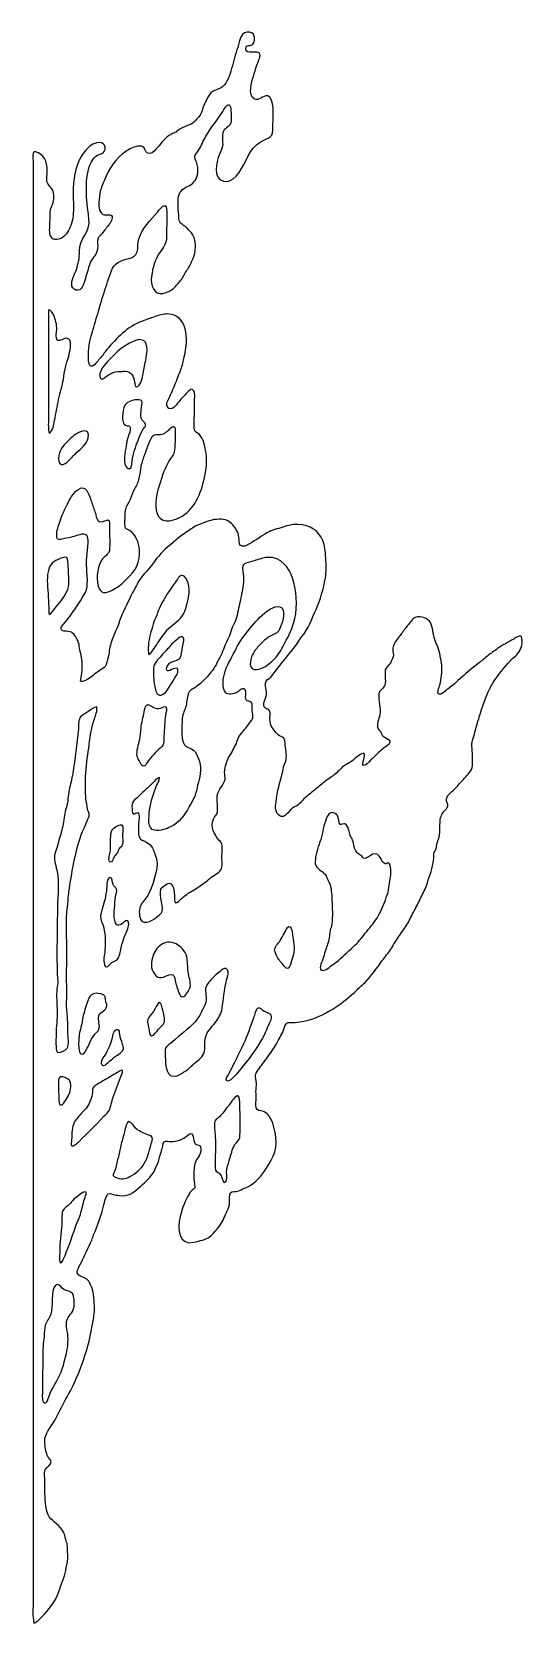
# Model space of a CAD drawing. Header units: inches. Extents: x 0 to 13.4, y 0 to 43.4.
import ezdxf

# ---------------------------------------------------------------- set-up
doc = ezdxf.new("R2010")
doc.units = ezdxf.units.IN
doc.header["$LTSCALE"] = 0.03937
doc.header["$MEASUREMENT"] = 0
doc.layers.add('Default', color=7, linetype='Continuous', true_color=0x000000)

msp = doc.modelspace()

# ---------------------------------------------------------------- linework, layer by layer
at = {"layer": 'Default', "color": 178, "true_color": 0x000000}
for p, q in [((0.076, 39.832), (0.076, 0.566)), ((0.494, 35.615), (0.494, 32.837)), ((4.482, 33.051), (4.482, 33.319))]:
    msp.add_line(p, q, dxfattribs=at)
for points in [[(5.908, 43.392), (5.714, 43.371), (5.701, 43.088), (5.638, 42.908)], [(5.878, 42.95), (5.886, 43.075), (6.011, 43), (6.071, 43.064)], [(6.101, 43.311), (6.082, 43.363), (6.012, 43.404), (5.908, 43.392)], [(6.071, 43.064), (6.114, 43.11), (6.13, 43.233), (6.101, 43.311)], [(5.638, 42.908), (5.571, 42.718), (5.534, 42.516), (5.472, 42.33)], [(6.267, 42.79), (6.237, 42.946), (5.865, 42.734), (5.878, 42.95)], [(6.179, 42.489), (6.203, 42.577), (6.284, 42.696), (6.267, 42.79)], [(5.472, 42.33), (5.413, 42.152), (5.344, 41.939), (5.192, 41.866)], [(6.107, 41.571), (5.935, 41.676), (6.04, 42.037), (6.086, 42.188)], [(6.086, 42.188), (6.116, 42.286), (6.152, 42.388), (6.179, 42.489)], [(4.939, 41.749), (4.877, 41.698), (4.84, 41.612), (4.795, 41.52)], [(5.192, 41.866), (5.095, 41.82), (5.007, 41.804), (4.939, 41.749)], [(4.795, 41.52), (4.753, 41.435), (4.71, 41.361), (4.686, 41.258)], [(5.249, 41.225), (5.28, 41.274), (5.322, 41.346), (5.37, 41.391)], [(5.37, 41.391), (5.409, 41.428), (5.45, 41.404), (5.46, 41.358)], [(5.46, 41.358), (5.48, 41.26), (5.473, 41.215), (5.481, 41.138)], [(6.477, 41.656), (6.352, 41.671), (6.228, 41.498), (6.107, 41.571)], [(6.613, 41.391), (6.596, 41.49), (6.565, 41.645), (6.477, 41.656)], [(6.616, 40.72), (6.616, 40.927), (6.645, 41.193), (6.613, 41.391)], [(4.337, 40.864), (4.254, 40.832), (4.16, 40.798), (4.079, 40.75)], [(4.548, 41.024), (4.483, 40.953), (4.438, 40.902), (4.337, 40.864)], [(4.686, 41.258), (4.662, 41.153), (4.608, 41.089), (4.548, 41.024)], [(4.792, 40.551), (4.926, 40.796), (5.104, 40.992), (5.249, 41.225)], [(5.469, 40.918), (5.432, 40.795), (5.279, 40.776), (5.252, 40.65)], [(5.481, 41.138), (5.489, 41.058), (5.488, 40.982), (5.469, 40.918)], [(3.85, 40.608), (3.684, 40.528), (3.587, 40.378), (3.471, 40.244)], [(3.976, 40.668), (3.937, 40.646), (3.894, 40.63), (3.85, 40.608)], [(4.079, 40.75), (4.041, 40.727), (4.014, 40.69), (3.976, 40.668)], [(4.599, 40.178), (4.671, 40.307), (4.726, 40.431), (4.792, 40.551)], [(5.252, 40.65), (5.229, 40.54), (5.255, 40.439), (5.249, 40.322)], [(6.077, 40.223), (6.17, 40.342), (6.333, 40.436), (6.489, 40.503)], [(6.489, 40.503), (6.579, 40.542), (6.616, 40.602), (6.616, 40.72)], [(0.142, 40.127), (0.043, 40.159), (0.076, 39.947), (0.076, 39.832)], [(0.461, 39.588), (0.461, 39.892), (0.37, 40.053), (0.142, 40.127)], [(1.481, 40.13), (1.301, 39.911), (1.216, 39.628), (1.177, 39.269)], [(1.818, 40.376), (1.657, 40.334), (1.574, 40.242), (1.481, 40.13)], [(1.662, 39.838), (1.69, 39.892), (1.736, 39.97), (1.785, 40.006)], [(1.785, 40.006), (1.84, 40.046), (1.918, 40.055), (1.984, 40.1)], [(2.026, 40.31), (1.992, 40.37), (1.914, 40.402), (1.818, 40.376)], [(1.984, 40.1), (2.039, 40.137), (2.07, 40.234), (2.026, 40.31)], [(2.61, 40.139), (2.325, 39.936), (2.155, 39.694), (2.017, 39.338)], [(2.935, 40.28), (2.809, 40.259), (2.7, 40.203), (2.61, 40.139)], [(3.103, 40.235), (3.067, 40.283), (3.01, 40.293), (2.935, 40.28)], [(3.263, 40.079), (3.154, 40.062), (3.142, 40.184), (3.103, 40.235)], [(3.471, 40.244), (3.421, 40.187), (3.346, 40.091), (3.263, 40.079)], [(4.488, 39.994), (4.483, 40.048), (4.57, 40.125), (4.599, 40.178)], [(4.557, 39.769), (4.542, 39.848), (4.495, 39.915), (4.488, 39.994)], [(5.162, 40.063), (5.071, 39.841), (4.978, 39.409), (5.267, 39.329)], [(5.249, 40.322), (5.244, 40.225), (5.197, 40.149), (5.162, 40.063)], [(5.532, 39.386), (5.785, 39.576), (5.885, 39.979), (6.077, 40.223)], [(0.455, 39.317), (0.442, 39.402), (0.461, 39.5), (0.461, 39.588)], [(1.601, 38.303), (1.534, 38.795), (1.462, 39.457), (1.662, 39.838)], [(4.56, 39.501), (4.579, 39.576), (4.573, 39.688), (4.557, 39.769)], [(0.623, 39.043), (0.588, 39.164), (0.472, 39.203), (0.455, 39.317)], [(1.177, 39.269), (1.14, 38.923), (1.224, 38.476), (1.129, 38.182)], [(2.017, 39.338), (1.972, 39.222), (1.915, 39.105), (1.899, 38.989)], [(4.036, 38.845), (4.036, 39.02), (4.161, 39.122), (4.289, 39.182)], [(4.289, 39.182), (4.442, 39.253), (4.518, 39.335), (4.56, 39.501)], [(5.267, 39.329), (5.363, 39.303), (5.461, 39.333), (5.532, 39.386)], [(0.593, 38.661), (0.644, 38.752), (0.657, 38.929), (0.623, 39.043)], [(1.899, 38.989), (1.874, 38.792), (1.833, 38.503), (1.975, 38.417)], [(4.033, 38.559), (4.025, 38.651), (4.037, 38.75), (4.036, 38.845)], [(0.545, 37.854), (0.511, 37.958), (0.539, 38.123), (0.539, 38.273)], [(0.539, 38.273), (0.539, 38.446), (0.538, 38.562), (0.593, 38.661)], [(1.34, 37.412), (1.329, 37.79), (1.655, 37.913), (1.601, 38.303)], [(1.975, 38.417), (2.032, 38.383), (2.103, 38.422), (2.182, 38.402)], [(2.182, 38.402), (2.299, 38.373), (2.198, 38.208), (2.158, 38.158)], [(2.962, 37.755), (3.063, 38.057), (3.267, 38.253), (3.459, 38.471)], [(3.459, 38.471), (3.496, 38.514), (3.61, 38.666), (3.675, 38.661)], [(3.675, 38.661), (3.735, 38.656), (3.721, 38.496), (3.723, 38.432)], [(3.723, 38.432), (3.731, 38.222), (3.712, 38.025), (3.72, 37.833)], [(4.051, 38.429), (4.05, 38.475), (4.037, 38.518), (4.033, 38.559)], [(4.051, 38.288), (4.045, 38.335), (4.053, 38.383), (4.051, 38.429)], [(4.247, 38.074), (4.162, 38.138), (4.067, 38.171), (4.051, 38.288)], [(0.915, 37.815), (0.827, 37.738), (0.61, 37.66), (0.545, 37.854)], [(1.129, 38.182), (1.087, 38.051), (1.013, 37.9), (0.915, 37.815)], [(1.957, 37.896), (1.922, 37.854), (1.866, 37.815), (1.848, 37.77)], [(2.158, 38.158), (2.087, 38.069), (2.027, 37.982), (1.957, 37.896)], [(3.72, 37.833), (3.732, 37.576), (3.567, 37.459), (3.471, 37.279)], [(4.343, 37.966), (4.306, 38.004), (4.282, 38.047), (4.247, 38.074)], [(4.437, 37.857), (4.418, 37.891), (4.378, 37.93), (4.343, 37.966)], [(4.434, 37.195), (4.527, 37.38), (4.534, 37.678), (4.437, 37.857)], [(1.258, 36.915), (1.308, 37.07), (1.345, 37.21), (1.34, 37.412)], [(1.836, 37.487), (1.821, 37.402), (1.804, 37.348), (1.758, 37.285)], [(1.848, 37.77), (1.82, 37.699), (1.852, 37.571), (1.836, 37.487)], [(2.694, 37.213), (2.821, 37.241), (2.874, 37.286), (2.914, 37.397)], [(2.914, 37.397), (2.949, 37.496), (2.921, 37.634), (2.962, 37.755)], [(1.644, 37.12), (1.571, 36.917), (1.517, 36.691), (1.439, 36.485)], [(1.758, 37.285), (1.72, 37.233), (1.667, 37.184), (1.644, 37.12)], [(2.216, 36.882), (2.287, 37.08), (2.456, 37.16), (2.694, 37.213)], [(3.471, 37.279), (3.383, 37.117), (3.316, 36.885), (3.302, 36.632)], [(4.295, 36.924), (4.353, 37.007), (4.389, 37.107), (4.434, 37.195)], [(1.138, 36.461), (1.102, 36.625), (1.218, 36.789), (1.258, 36.915)], [(1.824, 35.654), (1.95, 36.089), (2.07, 36.479), (2.216, 36.882)], [(3.302, 36.632), (3.288, 36.38), (3.453, 36.177), (3.711, 36.286)], [(3.958, 36.446), (4.023, 36.519), (4.094, 36.591), (4.142, 36.671)], [(4.142, 36.671), (4.192, 36.757), (4.238, 36.842), (4.295, 36.924)], [(1.297, 36.346), (1.223, 36.338), (1.154, 36.387), (1.138, 36.461)], [(1.439, 36.485), (1.413, 36.415), (1.381, 36.356), (1.297, 36.346)], [(3.711, 36.286), (3.798, 36.323), (3.897, 36.376), (3.958, 36.446)], [(0.509, 35.817), (0.489, 35.788), (0.494, 35.682), (0.494, 35.615)], [(0.638, 35.666), (0.614, 35.718), (0.552, 35.823), (0.509, 35.817)], [(0.72, 35.269), (0.728, 35.411), (0.689, 35.558), (0.638, 35.666)], [(1.641, 35.028), (1.699, 35.225), (1.764, 35.445), (1.824, 35.654)], [(3.744, 35.699), (3.628, 35.702), (3.493, 35.659), (3.386, 35.621)], [(4.202, 34.531), (4.321, 35.027), (4.299, 35.686), (3.744, 35.699)], [(0.768, 34.971), (0.678, 34.99), (0.715, 35.188), (0.72, 35.269)], [(3.061, 35.507), (2.628, 35.344), (2.367, 35.047), (2.089, 34.727)], [(3.386, 35.621), (3.273, 35.581), (3.16, 35.544), (3.061, 35.507)], [(1.054, 35.016), (0.956, 35.084), (0.839, 34.956), (0.768, 34.971)], [(1.048, 34.543), (1.074, 34.648), (1.143, 34.954), (1.054, 35.016)], [(1.592, 34.673), (1.599, 34.803), (1.609, 34.922), (1.641, 35.028)], [(2.872, 34.977), (2.654, 34.894), (2.399, 34.71), (2.258, 34.555)], [(2.98, 34.998), (2.94, 34.996), (2.899, 34.987), (2.872, 34.977)], [(3.149, 34.429), (3.192, 34.658), (3.248, 35.012), (2.98, 34.998)], [(0.957, 34.236), (0.981, 34.335), (1.021, 34.435), (1.048, 34.543)], [(1.665, 34.273), (1.569, 34.279), (1.586, 34.535), (1.592, 34.673)], [(1.896, 34.48), (1.845, 34.426), (1.741, 34.268), (1.665, 34.273)], [(2.089, 34.727), (2.023, 34.651), (1.966, 34.552), (1.896, 34.48)], [(2.258, 34.555), (2.148, 34.435), (1.985, 34.297), (1.915, 34.122)], [(3.07, 34.023), (3.094, 34.156), (3.12, 34.28), (3.149, 34.429)], [(4.109, 34.185), (4.153, 34.296), (4.173, 34.41), (4.202, 34.531)], [(0.774, 33.367), (0.812, 33.555), (0.871, 33.739), (0.903, 33.914)], [(0.903, 33.914), (0.923, 34.021), (0.933, 34.131), (0.957, 34.236)], [(1.915, 34.122), (1.888, 34.055), (1.879, 33.943), (1.936, 33.929)], [(1.936, 33.929), (1.992, 33.916), (2.043, 33.977), (2.071, 33.996)], [(2.071, 33.996), (2.113, 34.024), (2.16, 34.056), (2.194, 34.074)], [(2.194, 34.074), (2.288, 34.122), (2.359, 34.126), (2.477, 34.128)], [(2.477, 34.128), (2.514, 34.129), (2.551, 34.14), (2.595, 34.137)], [(2.595, 34.137), (2.752, 34.126), (2.823, 33.999), (2.845, 33.851)], [(2.905, 33.707), (2.984, 33.702), (3.056, 33.939), (3.07, 34.023)], [(3.859, 33.559), (3.952, 33.766), (4.023, 33.969), (4.109, 34.185)], [(2.845, 33.851), (2.854, 33.786), (2.853, 33.71), (2.905, 33.707)], [(3.729, 33.252), (3.748, 33.345), (3.821, 33.476), (3.859, 33.559)], [(4.38, 33.644), (4.304, 33.594), (4.215, 33.479), (4.109, 33.373)], [(4.482, 33.319), (4.482, 33.456), (4.52, 33.647), (4.38, 33.644)], [(0.665, 32.798), (0.696, 32.978), (0.735, 33.173), (0.774, 33.367)], [(2.574, 33.192), (2.513, 33.074), (2.468, 32.71), (2.601, 32.659)], [(2.866, 33.352), (2.745, 33.342), (2.624, 33.289), (2.574, 33.192)], [(3.043, 33.318), (3.022, 33.363), (2.916, 33.356), (2.866, 33.352)], [(3.022, 32.855), (3.006, 32.923), (3.024, 33.014), (3.028, 33.093)], [(3.028, 33.093), (3.031, 33.16), (3.063, 33.276), (3.043, 33.318)], [(3.832, 33.108), (3.759, 33.099), (3.716, 33.188), (3.729, 33.252)], [(4.109, 33.373), (4.036, 33.3), (3.95, 33.122), (3.832, 33.108)], [(4.482, 32.53), (4.458, 32.684), (4.482, 32.881), (4.482, 33.051)], [(0.494, 32.837), (0.494, 32.698), (0.482, 32.556), (0.521, 32.437)], [(0.521, 32.437), (0.618, 32.524), (0.641, 32.657), (0.665, 32.798)], [(2.601, 32.659), (2.658, 32.637), (2.709, 32.659), (2.724, 32.602)], [(2.724, 32.602), (2.74, 32.542), (2.692, 32.409), (2.673, 32.349)], [(3.145, 32.68), (3.141, 32.759), (3.043, 32.77), (3.022, 32.855)], [(3.082, 32.563), (3.1, 32.596), (3.149, 32.622), (3.145, 32.68)], [(3.787, 32.539), (3.813, 32.561), (3.857, 32.631), (3.91, 32.626)], [(3.91, 32.626), (3.971, 32.62), (3.955, 32.496), (3.955, 32.431)], [(1.06, 32.265), (0.941, 32.146), (0.812, 32.037), (0.78, 31.832)], [(1.46, 32.506), (1.3, 32.484), (1.154, 32.359), (1.06, 32.265)], [(1.261, 31.913), (1.385, 32.028), (1.547, 32.14), (1.583, 32.316)], [(1.583, 32.316), (1.608, 32.433), (1.569, 32.52), (1.46, 32.506)], [(2.673, 32.349), (2.647, 32.266), (2.623, 32.185), (2.613, 32.096)], [(2.869, 32.045), (2.934, 32.241), (2.991, 32.387), (3.082, 32.563)], [(3.1, 31.79), (3.178, 31.988), (3.22, 32.196), (3.338, 32.361)], [(3.338, 32.361), (3.373, 32.41), (3.419, 32.404), (3.501, 32.404)], [(3.501, 32.404), (3.639, 32.404), (3.712, 32.478), (3.787, 32.539)], [(3.955, 32.431), (3.955, 32.282), (3.949, 32.122), (3.937, 31.991)], [(4.617, 32.404), (4.581, 32.445), (4.491, 32.468), (4.482, 32.53)], [(4.795, 31.895), (4.769, 32.104), (4.726, 32.279), (4.617, 32.404)], [(0.78, 31.832), (0.764, 31.728), (0.78, 31.602), (0.852, 31.588)], [(1.033, 31.678), (1.108, 31.747), (1.176, 31.833), (1.261, 31.913)], [(2.613, 32.096), (2.592, 31.917), (2.527, 31.696), (2.607, 31.546)], [(2.706, 31.476), (2.784, 31.488), (2.774, 31.664), (2.79, 31.756)], [(2.79, 31.756), (2.81, 31.864), (2.839, 31.958), (2.869, 32.045)], [(3.016, 31.468), (3.03, 31.582), (3.061, 31.688), (3.1, 31.79)], [(3.877, 31.823), (3.74, 31.634), (3.653, 31.446), (3.579, 31.206)], [(3.937, 31.991), (3.929, 31.906), (3.91, 31.868), (3.877, 31.823)], [(4.72, 31.094), (4.788, 31.347), (4.831, 31.6), (4.795, 31.895)], [(0.852, 31.588), (0.913, 31.576), (0.991, 31.64), (1.033, 31.678)], [(2.607, 31.546), (2.626, 31.51), (2.661, 31.47), (2.706, 31.476)], [(2.95, 31.13), (2.982, 31.242), (3.002, 31.355), (3.016, 31.468)], [(1.039, 30.565), (1.104, 30.695), (1.203, 30.849), (1.322, 30.92)], [(1.322, 30.92), (1.522, 31.04), (1.594, 30.784), (1.641, 30.652)], [(2.7, 30.571), (2.742, 30.661), (2.775, 30.762), (2.817, 30.857)], [(2.817, 30.857), (2.86, 30.951), (2.921, 31.032), (2.95, 31.13)], [(3.579, 31.206), (3.507, 30.97), (3.413, 30.777), (3.425, 30.447)], [(3.91, 30.077), (4.372, 30.22), (4.591, 30.617), (4.72, 31.094)], [(0.786, 29.966), (0.862, 30.199), (0.943, 30.375), (1.039, 30.565)], [(1.641, 30.652), (1.675, 30.553), (1.713, 30.434), (1.752, 30.336)], [(2.592, 30.276), (2.592, 30.416), (2.656, 30.477), (2.7, 30.571)], [(3.425, 30.447), (3.437, 30.149), (3.596, 29.98), (3.91, 30.077)], [(1.752, 30.336), (1.784, 30.255), (1.808, 30.062), (1.872, 30.029)], [(1.872, 30.029), (1.954, 29.987), (2.056, 30.082), (2.119, 30.074)], [(2.119, 30.074), (2.178, 30.066), (2.158, 29.934), (2.158, 29.863)], [(2.598, 29.854), (2.563, 29.959), (2.592, 30.17), (2.592, 30.276)], [(4.876, 30.047), (4.746, 30.006), (4.611, 29.962), (4.503, 29.902)], [(5.325, 30.074), (5.183, 30.117), (5.001, 30.087), (4.876, 30.047)], [(5.605, 29.836), (5.542, 29.93), (5.451, 30.036), (5.325, 30.074)], [(0.723, 29.604), (0.709, 29.731), (0.753, 29.864), (0.786, 29.966)], [(0.984, 29.577), (0.89, 29.571), (0.735, 29.489), (0.723, 29.604)], [(1.195, 29.625), (1.129, 29.609), (1.072, 29.583), (0.984, 29.577)], [(1.562, 29.616), (1.52, 29.759), (1.309, 29.654), (1.195, 29.625)], [(1.559, 29.231), (1.569, 29.355), (1.596, 29.502), (1.562, 29.616)], [(2.158, 29.863), (2.158, 29.659), (2.182, 29.426), (2.158, 29.24)], [(2.712, 29.785), (2.679, 29.806), (2.612, 29.812), (2.598, 29.854)], [(2.971, 29.036), (3.02, 29.358), (2.902, 29.661), (2.712, 29.785)], [(4.196, 29.695), (4.091, 29.632), (3.994, 29.544), (3.904, 29.469)], [(4.503, 29.902), (4.398, 29.845), (4.304, 29.76), (4.196, 29.695)], [(5.683, 29.656), (5.663, 29.722), (5.642, 29.781), (5.605, 29.836)], [(5.704, 29.427), (5.69, 29.519), (5.703, 29.586), (5.683, 29.656)], [(6.429, 29.707), (6.267, 29.608), (6.09, 29.479), (5.912, 29.385)], [(6.833, 29.863), (6.684, 29.817), (6.542, 29.776), (6.429, 29.707)], [(7.302, 29.954), (7.127, 29.958), (6.984, 29.911), (6.833, 29.863)], [(7.982, 29.511), (7.868, 29.775), (7.643, 29.945), (7.302, 29.954)], [(1.535, 28.849), (1.53, 28.993), (1.548, 29.098), (1.559, 29.231)], [(2.158, 29.24), (2.15, 29.172), (2.062, 29.104), (2.017, 29.063)], [(3.904, 29.469), (3.707, 29.305), (3.532, 29.15), (3.392, 28.945)], [(5.912, 29.385), (5.839, 29.346), (5.718, 29.333), (5.704, 29.427)], [(8.063, 29.033), (8.049, 29.219), (8.038, 29.383), (7.982, 29.511)], [(0.527, 28.798), (0.45, 28.641), (0.457, 28.374), (0.482, 28.154)], [(0.942, 29.057), (0.781, 29.031), (0.593, 28.932), (0.527, 28.798)], [(1.03, 28.87), (1.023, 28.968), (1.035, 29.071), (0.942, 29.057)], [(1.054, 28.319), (1.055, 28.504), (1.042, 28.695), (1.03, 28.87)], [(1.502, 28.093), (1.596, 28.263), (1.545, 28.601), (1.535, 28.849)], [(2.017, 29.063), (1.883, 28.94), (1.795, 28.65), (1.833, 28.367)], [(2.495, 28.331), (2.694, 28.516), (2.921, 28.708), (2.971, 29.036)], [(3.392, 28.945), (3.251, 28.739), (3.069, 28.588), (2.938, 28.368)], [(5.8, 28.822), (5.779, 28.756), (5.811, 28.615), (5.815, 28.536)], [(6.113, 28.96), (6.026, 28.93), (5.827, 28.905), (5.8, 28.822)], [(6.471, 29.051), (6.35, 29.042), (6.227, 29), (6.113, 28.96)], [(7.158, 28.485), (7.069, 28.757), (6.844, 29.078), (6.471, 29.051)], [(8.051, 28.497), (8.078, 28.655), (8.078, 28.856), (8.063, 29.033)], [(0.957, 28.048), (0.999, 28.127), (1.053, 28.222), (1.054, 28.319)], [(1.833, 28.367), (1.856, 28.197), (1.929, 28.036), (2.125, 28.112)], [(2.125, 28.112), (2.266, 28.166), (2.406, 28.249), (2.495, 28.331)], [(2.938, 28.368), (2.906, 28.314), (2.885, 28.248), (2.851, 28.196)], [(3.955, 28.367), (3.797, 28.167), (3.666, 27.947), (3.549, 27.726)], [(4.148, 28.563), (4.064, 28.573), (4, 28.425), (3.955, 28.367)], [(4.304, 28.358), (4.281, 28.431), (4.221, 28.554), (4.148, 28.563)], [(4.223, 27.609), (4.291, 27.807), (4.384, 28.113), (4.304, 28.358)], [(5.815, 28.536), (5.82, 28.434), (5.815, 28.325), (5.8, 28.241)], [(7.218, 27.38), (7.303, 27.719), (7.252, 28.195), (7.158, 28.485)], [(7.796, 27.63), (7.92, 27.902), (7.997, 28.177), (8.051, 28.497)], [(0.482, 28.154), (0.495, 28.036), (0.49, 27.921), (0.497, 27.793)], [(0.611, 27.588), (0.732, 27.745), (0.866, 27.875), (0.957, 28.048)], [(0.912, 27.242), (1.135, 27.496), (1.335, 27.793), (1.502, 28.093)], [(2.851, 28.196), (2.746, 28.035), (2.682, 27.854), (2.592, 27.678)], [(5.8, 28.241), (5.771, 28.079), (5.736, 27.882), (5.695, 27.729)], [(6.45, 27.582), (6.549, 27.658), (6.829, 27.816), (6.896, 27.612)], [(0.509, 27.642), (0.507, 27.605), (0.492, 27.506), (0.524, 27.498)], [(0.497, 27.793), (0.499, 27.75), (0.511, 27.703), (0.509, 27.642)], [(0.524, 27.498), (0.551, 27.491), (0.594, 27.566), (0.611, 27.588)], [(2.592, 27.678), (2.475, 27.451), (2.401, 27.184), (2.288, 26.947)], [(3.45, 27.479), (3.413, 27.392), (3.378, 27.315), (3.353, 27.227)], [(3.549, 27.726), (3.511, 27.655), (3.485, 27.566), (3.45, 27.479)], [(3.775, 27.115), (3.906, 27.237), (4.082, 27.342), (4.172, 27.495)], [(4.172, 27.495), (4.19, 27.525), (4.211, 27.574), (4.223, 27.609)], [(5.695, 27.729), (5.653, 27.572), (5.639, 27.377), (5.559, 27.248)], [(5.993, 27.112), (6.128, 27.279), (6.275, 27.447), (6.45, 27.582)], [(6.896, 27.612), (6.949, 27.448), (6.839, 27.147), (6.778, 27.049)], [(6.941, 26.718), (7.059, 26.917), (7.154, 27.127), (7.218, 27.38)], [(7.413, 26.893), (7.581, 27.084), (7.684, 27.387), (7.796, 27.63)], [(10.498, 27.41), (10.426, 27.387), (10.346, 27.249), (10.294, 27.191)], [(10.917, 27.278), (10.851, 27.38), (10.683, 27.47), (10.498, 27.41)], [(0.915, 27.04), (0.778, 27.062), (0.856, 27.178), (0.912, 27.242)], [(1.123, 27.007), (1.072, 27.041), (0.996, 27.027), (0.915, 27.04)], [(1.319, 26.724), (1.277, 26.838), (1.213, 26.946), (1.123, 27.007)], [(2.288, 26.947), (2.232, 26.83), (2.189, 26.688), (2.164, 26.553)], [(3.353, 27.227), (3.302, 27.044), (3.234, 26.855), (3.221, 26.661)], [(3.636, 26.938), (3.686, 26.997), (3.724, 27.068), (3.775, 27.115)], [(5.559, 27.248), (5.477, 27.113), (5.46, 26.939), (5.385, 26.805)], [(5.617, 26.565), (5.711, 26.767), (5.861, 26.95), (5.993, 27.112)], [(6.778, 27.049), (6.729, 26.97), (6.59, 26.936), (6.51, 26.884)], [(10.11, 26.947), (10.055, 26.878), (9.974, 26.779), (9.933, 26.697)], [(10.294, 27.191), (10.222, 27.112), (10.17, 27.022), (10.11, 26.947)], [(10.983, 27.049), (10.97, 27.126), (10.955, 27.219), (10.917, 27.278)], [(11.037, 26.808), (11.012, 26.884), (10.998, 26.96), (10.983, 27.049)], [(13.415, 26.848), (13.393, 26.972), (13.239, 26.849), (13.189, 26.821)], [(1.355, 26.522), (1.333, 26.591), (1.339, 26.667), (1.319, 26.724)], [(1.373, 25.677), (1.428, 25.941), (1.44, 26.257), (1.355, 26.522)], [(2.164, 26.553), (2.152, 26.482), (2.15, 26.406), (2.125, 26.333)], [(3.221, 26.661), (3.214, 26.563), (3.212, 26.463), (3.239, 26.393)], [(3.239, 26.393), (3.308, 26.426), (3.332, 26.508), (3.377, 26.568)], [(3.377, 26.568), (3.469, 26.687), (3.537, 26.821), (3.636, 26.938)], [(3.829, 26.649), (3.747, 26.553), (3.659, 26.469), (3.579, 26.372)], [(3.961, 26.775), (3.912, 26.735), (3.863, 26.689), (3.829, 26.649)], [(4.118, 26.887), (4.078, 26.884), (3.997, 26.805), (3.961, 26.775)], [(4.088, 26.312), (4.128, 26.378), (4.136, 26.509), (4.157, 26.616)], [(4.157, 26.616), (4.172, 26.696), (4.239, 26.896), (4.118, 26.887)], [(5.385, 26.805), (5.309, 26.669), (5.269, 26.51), (5.198, 26.375)], [(5.316, 25.938), (5.394, 26.174), (5.517, 26.351), (5.617, 26.565)], [(6.279, 26.682), (6.212, 26.611), (6.143, 26.534), (6.086, 26.441)], [(6.51, 26.884), (6.431, 26.831), (6.345, 26.752), (6.279, 26.682)], [(6.547, 26.173), (6.659, 26.27), (6.763, 26.389), (6.836, 26.51)], [(6.685, 25.939), (6.852, 26.162), (7.011, 26.351), (7.182, 26.562)], [(6.836, 26.51), (6.875, 26.576), (6.901, 26.651), (6.941, 26.718)], [(7.182, 26.562), (7.268, 26.668), (7.325, 26.792), (7.413, 26.893)], [(9.933, 26.697), (9.904, 26.641), (9.885, 26.588), (9.887, 26.529)], [(9.887, 26.529), (9.891, 26.463), (9.918, 26.408), (9.899, 26.339)], [(11.185, 26.366), (11.163, 26.548), (11.086, 26.662), (11.037, 26.808)], [(12.75, 26.562), (12.663, 26.494), (12.566, 26.439), (12.479, 26.366)], [(13.189, 26.821), (13.042, 26.737), (12.875, 26.66), (12.75, 26.562)], [(13.303, 26.426), (13.375, 26.52), (13.447, 26.671), (13.415, 26.848)], [(2.044, 26.077), (1.961, 25.997), (1.858, 25.949), (1.749, 25.86)], [(2.125, 26.333), (2.097, 26.249), (2.094, 26.126), (2.044, 26.077)], [(3.579, 26.372), (3.492, 26.267), (3.371, 26.175), (3.365, 26.032)], [(3.747, 25.954), (3.7, 25.969), (3.723, 26.041), (3.738, 26.074)], [(3.738, 26.074), (3.756, 26.112), (3.783, 26.151), (3.808, 26.17)], [(4.03, 25.981), (4.003, 26.107), (3.805, 25.935), (3.747, 25.954)], [(3.808, 26.17), (3.875, 26.225), (4.042, 26.235), (4.088, 26.312)], [(5.198, 26.375), (5.127, 26.239), (5.065, 26.095), (4.978, 25.978)], [(6.086, 26.441), (6.026, 26.343), (5.92, 26.03), (6.107, 25.996)], [(6.107, 25.996), (6.274, 25.965), (6.46, 26.099), (6.547, 26.173)], [(9.809, 26.146), (9.773, 26.088), (9.698, 26.053), (9.686, 25.984)], [(9.899, 26.339), (9.882, 26.273), (9.839, 26.194), (9.809, 26.146)], [(11.176, 25.574), (11.216, 25.725), (11.245, 25.936), (11.227, 26.113)], [(11.227, 26.113), (11.218, 26.199), (11.194, 26.285), (11.185, 26.366)], [(12.22, 26.158), (11.9, 25.923), (11.651, 25.645), (11.332, 25.415)], [(12.479, 26.366), (12.394, 26.295), (12.304, 26.22), (12.22, 26.158)], [(12.581, 25.556), (12.706, 25.769), (12.871, 25.977), (13.039, 26.161)], [(13.039, 26.161), (13.081, 26.208), (13.117, 26.254), (13.168, 26.297)], [(13.168, 26.297), (13.215, 26.337), (13.266, 26.377), (13.303, 26.426)], [(1.43, 25.665), (1.397, 25.656), (1.39, 25.662), (1.373, 25.677)], [(1.749, 25.86), (1.655, 25.784), (1.557, 25.699), (1.43, 25.665)], [(3.365, 26.032), (3.359, 25.887), (3.36, 25.693), (3.386, 25.565)], [(3.79, 25.511), (3.842, 25.602), (3.892, 25.677), (3.94, 25.761)], [(3.94, 25.761), (3.972, 25.816), (4.05, 25.89), (4.03, 25.981)], [(4.978, 25.978), (4.854, 25.809), (4.692, 25.636), (4.518, 25.511)], [(5.331, 25.355), (5.214, 25.486), (5.261, 25.774), (5.316, 25.938)], [(6.417, 25.62), (6.426, 25.707), (6.507, 25.731), (6.559, 25.785)], [(6.559, 25.785), (6.605, 25.835), (6.648, 25.889), (6.685, 25.939)], [(9.686, 25.984), (9.656, 25.821), (9.723, 25.647), (9.659, 25.526)], [(3.386, 25.565), (3.408, 25.464), (3.427, 25.309), (3.522, 25.294)], [(3.522, 25.294), (3.647, 25.275), (3.743, 25.431), (3.79, 25.511)], [(4.334, 25.385), (4.303, 25.336), (4.3, 25.252), (4.28, 25.192)], [(4.518, 25.511), (4.471, 25.477), (4.363, 25.431), (4.334, 25.385)], [(5.635, 25.364), (5.559, 25.325), (5.385, 25.293), (5.331, 25.355)], [(5.86, 25.439), (5.801, 25.524), (5.693, 25.394), (5.635, 25.364)], [(5.887, 25.168), (5.855, 25.241), (5.903, 25.379), (5.86, 25.439)], [(6.417, 24.933), (6.295, 25.031), (6.431, 25.178), (6.444, 25.313)], [(6.444, 25.313), (6.454, 25.415), (6.408, 25.526), (6.417, 25.62)], [(9.511, 25.334), (9.481, 25.118), (9.579, 24.955), (9.538, 24.75)], [(9.659, 25.526), (9.619, 25.452), (9.525, 25.436), (9.511, 25.334)], [(11.194, 25.319), (11.054, 25.273), (11.164, 25.533), (11.176, 25.574)], [(11.332, 25.415), (11.305, 25.396), (11.242, 25.335), (11.194, 25.319)], [(12.28, 24.795), (12.369, 25.079), (12.451, 25.334), (12.581, 25.556)], [(1.574, 24.837), (1.502, 24.785), (1.427, 24.751), (1.373, 24.698)], [(1.812, 24.972), (1.732, 24.963), (1.648, 24.89), (1.574, 24.837)], [(1.749, 24.638), (1.78, 24.745), (1.837, 24.861), (1.812, 24.972)], [(3.022, 24.379), (3.039, 24.55), (3.079, 24.684), (3.109, 24.834)], [(3.109, 24.834), (3.119, 24.881), (3.146, 25.043), (3.203, 25.033)], [(3.203, 25.033), (3.294, 25.016), (3.371, 24.923), (3.507, 24.927)], [(3.507, 24.927), (3.589, 24.93), (3.615, 24.974), (3.699, 24.978)], [(3.699, 24.978), (3.74, 24.906), (3.703, 24.815), (3.69, 24.732)], [(4.25, 25.002), (4.221, 24.89), (4.159, 24.792), (4.148, 24.665)], [(4.28, 25.192), (4.26, 25.132), (4.267, 25.069), (4.25, 25.002)], [(6.044, 25.081), (6.014, 25.134), (5.912, 25.112), (5.887, 25.168)], [(6.056, 24.87), (6.049, 24.932), (6.067, 25.039), (6.044, 25.081)], [(6.071, 24.665), (6.081, 24.72), (6.064, 24.794), (6.056, 24.87)], [(6.529, 24.861), (6.507, 24.908), (6.451, 24.907), (6.417, 24.933)], [(6.538, 24.635), (6.536, 24.707), (6.554, 24.806), (6.529, 24.861)], [(12.16, 24.383), (12.198, 24.542), (12.238, 24.659), (12.28, 24.795)], [(1.313, 24.373), (1.277, 23.955), (1.219, 23.553), (1.159, 23.154)], [(1.373, 24.698), (1.31, 24.638), (1.323, 24.496), (1.313, 24.373)], [(1.659, 24.304), (1.675, 24.425), (1.717, 24.528), (1.749, 24.638)], [(2.986, 24.078), (3.005, 24.182), (3.013, 24.287), (3.022, 24.379)], [(3.69, 24.732), (3.665, 24.565), (3.657, 24.359), (3.645, 24.181)], [(4.148, 24.665), (4.126, 24.421), (4.101, 23.97), (4.253, 23.886)], [(5.671, 24.112), (5.712, 24.214), (5.806, 24.291), (5.872, 24.385)], [(5.872, 24.385), (5.901, 24.427), (5.942, 24.474), (5.975, 24.521)], [(5.975, 24.521), (6.005, 24.565), (6.064, 24.626), (6.071, 24.665)], [(6.682, 24.298), (6.602, 24.406), (6.543, 24.453), (6.538, 24.635)], [(9.538, 24.75), (9.517, 24.644), (9.431, 24.486), (9.49, 24.371)], [(9.49, 24.371), (9.508, 24.335), (9.55, 24.324), (9.565, 24.286)], [(12.103, 24.175), (12.124, 24.245), (12.143, 24.314), (12.16, 24.383)], [(1.502, 22.763), (1.502, 23.312), (1.592, 23.829), (1.659, 24.304)], [(2.92, 23.618), (2.884, 23.771), (2.962, 23.948), (2.986, 24.078)], [(3.615, 23.913), (3.596, 23.881), (3.57, 23.871), (3.543, 23.847)], [(3.645, 24.181), (3.64, 24.097), (3.653, 23.978), (3.615, 23.913)], [(5.427, 23.612), (5.499, 23.729), (5.559, 23.855), (5.623, 23.973)], [(5.623, 23.973), (5.645, 24.015), (5.651, 24.063), (5.671, 24.112)], [(6.802, 24.181), (6.752, 24.207), (6.715, 24.254), (6.682, 24.298)], [(6.938, 24.076), (6.913, 24.151), (6.864, 24.149), (6.802, 24.181)], [(6.965, 23.865), (6.95, 23.947), (6.955, 24.024), (6.938, 24.076)], [(9.565, 24.286), (9.595, 24.212), (9.607, 24.182), (9.665, 24.142)], [(9.809, 24.039), (9.843, 23.957), (9.691, 23.892), (9.641, 23.847)], [(9.665, 24.142), (9.703, 24.115), (9.788, 24.091), (9.809, 24.039)], [(12.063, 23.696), (12.059, 23.786), (12.045, 23.875), (12.048, 23.964)], [(12.048, 23.964), (12.051, 24.022), (12.081, 24.102), (12.103, 24.175)], [(2.989, 23.473), (2.961, 23.522), (2.93, 23.573), (2.92, 23.618)], [(3.082, 23.353), (3.034, 23.358), (3.013, 23.431), (2.989, 23.473)], [(3.543, 23.847), (3.43, 23.748), (3.28, 23.59), (3.194, 23.461)], [(4.253, 23.886), (4.321, 23.848), (4.394, 23.834), (4.455, 23.79)], [(4.455, 23.79), (4.529, 23.736), (4.553, 23.638), (4.593, 23.549)], [(4.593, 23.549), (4.678, 23.361), (4.648, 23.107), (4.587, 22.911)], [(5.303, 23.176), (5.307, 23.352), (5.357, 23.498), (5.427, 23.612)], [(6.953, 23.447), (7.001, 23.547), (6.991, 23.72), (6.965, 23.865)], [(8.771, 23.489), (8.675, 23.417), (8.56, 23.377), (8.482, 23.293)], [(9.096, 23.708), (8.964, 23.669), (8.882, 23.572), (8.771, 23.489)], [(9.09, 23.374), (9.028, 23.412), (9.169, 23.653), (9.096, 23.708)], [(9.282, 23.516), (9.24, 23.469), (9.142, 23.343), (9.09, 23.374)], [(9.373, 23.597), (9.345, 23.567), (9.308, 23.544), (9.282, 23.516)], [(9.641, 23.847), (9.55, 23.765), (9.458, 23.687), (9.373, 23.597)], [(12.069, 23.426), (12.063, 23.51), (12.068, 23.602), (12.063, 23.696)], [(1.159, 23.154), (1.136, 22.999), (1.089, 22.853), (1.06, 22.703)], [(3.194, 23.461), (3.163, 23.416), (3.151, 23.346), (3.082, 23.353)], [(3.522, 23.043), (3.44, 23.022), (3.394, 22.945), (3.338, 22.89)], [(3.446, 22.82), (3.475, 22.889), (3.522, 22.961), (3.522, 23.043)], [(5.313, 23.001), (5.319, 23.063), (5.302, 23.123), (5.303, 23.176)], [(6.694, 22.27), (6.721, 22.56), (6.778, 22.822), (6.854, 23.067)], [(6.854, 23.067), (6.893, 23.197), (6.901, 23.337), (6.953, 23.447)], [(8.226, 23.067), (8.13, 23), (8.032, 22.937), (7.952, 22.857)], [(8.482, 23.293), (8.405, 23.212), (8.32, 23.133), (8.226, 23.067)], [(11.612, 22.763), (11.702, 22.866), (11.796, 22.96), (11.88, 23.058)], [(11.88, 23.058), (11.96, 23.153), (12.082, 23.259), (12.069, 23.426)], [(1.06, 22.703), (1.028, 22.54), (1.033, 22.378), (0.984, 22.23)], [(1.562, 22.185), (1.529, 22.363), (1.502, 22.551), (1.502, 22.763)], [(3.338, 22.89), (3.224, 22.776), (3.092, 22.67), (2.983, 22.553)], [(3.257, 22.152), (3.285, 22.402), (3.365, 22.627), (3.446, 22.82)], [(4.512, 22.607), (4.475, 22.493), (4.4, 22.362), (4.337, 22.249)], [(4.587, 22.911), (4.556, 22.809), (4.543, 22.704), (4.512, 22.607)], [(5.099, 22.552), (5.124, 22.732), (5.295, 22.83), (5.313, 23.001)], [(7.684, 22.643), (7.596, 22.571), (7.507, 22.499), (7.425, 22.417)], [(7.817, 22.751), (7.778, 22.709), (7.727, 22.678), (7.684, 22.643)], [(7.952, 22.857), (7.913, 22.817), (7.858, 22.796), (7.817, 22.751)], [(11.353, 22.459), (11.382, 22.588), (11.535, 22.676), (11.612, 22.763)], [(0.984, 22.23), (0.935, 22.08), (0.919, 21.935), (0.894, 21.77)], [(1.611, 22.023), (1.61, 22.069), (1.573, 22.131), (1.562, 22.185)], [(2.983, 22.553), (2.897, 22.46), (2.77, 22.42), (2.775, 22.249)], [(2.775, 22.249), (2.777, 22.198), (2.781, 22.064), (2.811, 22.05)], [(4.337, 22.249), (4.205, 22.007), (4.068, 21.82), (3.826, 21.695)], [(5.105, 22.095), (5.13, 22.232), (5.078, 22.404), (5.099, 22.552)], [(6.896, 21.981), (6.761, 21.945), (6.682, 22.135), (6.694, 22.27)], [(7.152, 22.21), (7.074, 22.14), (6.995, 22.007), (6.896, 21.981)], [(7.308, 22.294), (7.263, 22.257), (7.199, 22.252), (7.152, 22.21)], [(7.425, 22.417), (7.387, 22.378), (7.351, 22.328), (7.308, 22.294)], [(11.302, 22.137), (11.332, 22.172), (11.376, 22.206), (11.392, 22.252)], [(11.392, 22.252), (11.419, 22.329), (11.332, 22.363), (11.353, 22.459)], [(0.894, 21.77), (0.872, 21.621), (0.825, 21.471), (0.783, 21.334)], [(1.358, 21.388), (1.408, 21.552), (1.496, 21.696), (1.55, 21.86)], [(1.55, 21.86), (1.569, 21.917), (1.611, 21.975), (1.611, 22.023)], [(2.215, 21.568), (2.241, 21.65), (2.37, 21.736), (2.45, 21.749)], [(2.45, 21.749), (2.561, 21.766), (2.522, 21.57), (2.516, 21.478)], [(2.811, 22.05), (2.859, 22.028), (2.888, 22.1), (2.935, 22.083)], [(2.971, 21.935), (2.958, 21.746), (2.895, 21.386), (3.055, 21.328)], [(2.935, 22.083), (2.965, 22.072), (2.974, 21.982), (2.971, 21.935)], [(3.389, 21.601), (3.186, 21.635), (3.235, 21.956), (3.257, 22.152)], [(5.12, 21.367), (5.028, 21.497), (4.908, 21.678), (4.996, 21.905)], [(4.996, 21.905), (5.026, 21.981), (5.091, 22.019), (5.105, 22.095)], [(8.1, 21.975), (8.023, 21.817), (7.995, 21.618), (7.943, 21.421)], [(8.22, 22.083), (8.166, 22.073), (8.12, 22.017), (8.1, 21.975)], [(8.382, 22.002), (8.354, 22.045), (8.295, 22.097), (8.22, 22.083)], [(8.455, 21.764), (8.412, 21.784), (8.415, 21.953), (8.382, 22.002)], [(8.584, 21.779), (8.541, 21.786), (8.495, 21.745), (8.455, 21.764)], [(8.686, 21.619), (8.672, 21.669), (8.632, 21.772), (8.584, 21.779)], [(11.176, 21.65), (11.176, 21.801), (11.176, 21.918), (11.221, 22.014)], [(11.221, 22.014), (11.244, 22.064), (11.271, 22.102), (11.302, 22.137)], [(0.783, 21.334), (0.761, 21.263), (0.75, 21.19), (0.723, 21.12)], [(1.054, 19.919), (1.13, 20.45), (1.215, 20.927), (1.358, 21.388)], [(2.179, 20.996), (2.208, 21.184), (2.17, 21.421), (2.215, 21.568)], [(2.516, 21.478), (2.511, 21.387), (2.536, 21.293), (2.516, 21.216)], [(3.055, 21.328), (3.247, 21.257), (3.33, 21.184), (3.389, 20.987)], [(3.826, 21.695), (3.723, 21.642), (3.54, 21.576), (3.389, 21.601)], [(5.228, 21.228), (5.212, 21.282), (5.151, 21.322), (5.12, 21.367)], [(7.943, 21.421), (7.895, 21.241), (7.813, 21.062), (7.784, 20.864)], [(8.729, 21.463), (8.707, 21.512), (8.703, 21.565), (8.686, 21.619)], [(8.792, 21.331), (8.775, 21.376), (8.748, 21.419), (8.729, 21.463)], [(8.906, 20.999), (8.834, 21.097), (8.834, 21.214), (8.792, 21.331)], [(11.082, 21.129), (11.089, 21.187), (11.095, 21.245), (11.115, 21.301)], [(11.115, 21.301), (11.157, 21.412), (11.176, 21.487), (11.176, 21.65)], [(0.659, 20.906), (0.645, 20.785), (0.709, 20.606), (0.735, 20.473)], [(0.723, 21.12), (0.696, 21.051), (0.668, 20.977), (0.659, 20.906)], [(2.182, 20.732), (2.105, 20.747), (2.171, 20.939), (2.179, 20.996)], [(2.282, 20.861), (2.255, 20.809), (2.236, 20.721), (2.182, 20.732)], [(2.375, 20.99), (2.347, 20.943), (2.304, 20.904), (2.282, 20.861)], [(2.42, 21.087), (2.402, 21.058), (2.392, 21.019), (2.375, 20.99)], [(2.516, 21.216), (2.503, 21.163), (2.452, 21.138), (2.42, 21.087)], [(3.389, 20.987), (3.422, 20.878), (3.477, 20.755), (3.456, 20.599)], [(5.201, 20.524), (5.257, 20.604), (5.223, 20.773), (5.228, 20.903)], [(5.228, 20.903), (5.232, 20.996), (5.251, 21.155), (5.228, 21.228)], [(7.784, 20.864), (7.774, 20.796), (7.764, 20.69), (7.79, 20.638)], [(9.02, 20.912), (8.975, 20.945), (8.933, 20.963), (8.906, 20.999)], [(9.126, 20.831), (9.079, 20.835), (9.051, 20.89), (9.02, 20.912)], [(9.252, 20.894), (9.218, 20.877), (9.172, 20.827), (9.126, 20.831)], [(9.46, 20.948), (9.374, 20.984), (9.315, 20.927), (9.252, 20.894)], [(9.571, 20.816), (9.542, 20.868), (9.509, 20.928), (9.46, 20.948)], [(10.995, 20.717), (11.01, 20.797), (11.008, 20.865), (11.01, 20.957)], [(11.01, 20.957), (11.012, 21.032), (11.073, 21.053), (11.082, 21.129)], [(0.735, 20.473), (0.794, 20.169), (0.745, 19.846), (0.741, 19.534)], [(3.456, 20.599), (3.419, 20.332), (3.323, 20.066), (3.224, 19.856)], [(4.897, 20.289), (5.007, 20.375), (5.132, 20.424), (5.201, 20.524)], [(7.79, 20.638), (7.852, 20.51), (8.013, 20.48), (8.069, 20.358)], [(9.686, 20.686), (9.641, 20.692), (9.594, 20.776), (9.571, 20.816)], [(9.785, 20.708), (9.749, 20.722), (9.721, 20.682), (9.686, 20.686)], [(9.839, 20.464), (9.836, 20.518), (9.83, 20.69), (9.785, 20.708)], [(9.806, 20.211), (9.822, 20.294), (9.844, 20.374), (9.839, 20.464)], [(10.808, 20.091), (10.873, 20.302), (10.95, 20.485), (10.995, 20.717)], [(2.083, 20.012), (2.065, 19.799), (2.02, 19.658), (1.972, 19.486)], [(2.173, 20.31), (2.08, 20.292), (2.092, 20.119), (2.083, 20.012)], [(2.258, 20.124), (2.236, 20.173), (2.247, 20.325), (2.173, 20.31)], [(2.351, 19.997), (2.335, 20.058), (2.283, 20.065), (2.258, 20.124)], [(2.324, 19.784), (2.337, 19.865), (2.373, 19.916), (2.351, 19.997)], [(3.6, 19.386), (3.645, 19.576), (3.459, 19.931), (3.606, 20.051)], [(3.606, 20.051), (3.638, 20.078), (3.729, 20.156), (3.784, 20.157)], [(3.784, 20.157), (3.861, 20.157), (3.908, 20.031), (3.919, 19.976)], [(4.428, 19.952), (4.552, 20.012), (4.639, 20.098), (4.753, 20.166)], [(4.753, 20.166), (4.808, 20.199), (4.849, 20.251), (4.897, 20.289)], [(8.069, 20.358), (8.104, 20.285), (8.137, 20.214), (8.175, 20.127)], [(8.175, 20.127), (8.176, 20.124), (8.177, 20.123), (8.178, 20.121)], [(8.178, 20.121), (8.224, 19.98), (8.223, 19.789), (8.232, 19.618)], [(9.776, 19.976), (9.788, 20.049), (9.79, 20.13), (9.806, 20.211)], [(10.637, 19.72), (10.687, 19.848), (10.769, 19.964), (10.808, 20.091)], [(1.015, 19.516), (1.032, 19.652), (1.035, 19.789), (1.054, 19.919)], [(2.297, 19.468), (2.312, 19.582), (2.309, 19.69), (2.324, 19.784)], [(3.022, 19.57), (2.964, 19.47), (2.959, 19.276), (3.01, 19.167)], [(3.224, 19.856), (3.175, 19.752), (3.082, 19.672), (3.022, 19.57)], [(3.919, 19.976), (3.93, 19.92), (3.932, 19.858), (3.934, 19.793)], [(3.934, 19.793), (3.936, 19.731), (3.92, 19.632), (3.961, 19.621)], [(3.961, 19.621), (4.011, 19.607), (4.069, 19.69), (4.115, 19.729)], [(4.115, 19.729), (4.211, 19.812), (4.322, 19.901), (4.428, 19.952)], [(8.232, 19.618), (8.243, 19.401), (8.253, 19.163), (8.214, 18.968)], [(9.454, 19.197), (9.546, 19.34), (9.631, 19.525), (9.689, 19.696)], [(9.689, 19.696), (9.719, 19.785), (9.761, 19.887), (9.776, 19.976)], [(10.453, 19.362), (10.509, 19.478), (10.586, 19.592), (10.637, 19.72)], [(0.741, 19.534), (0.736, 19.203), (0.737, 18.918), (0.732, 18.601)], [(1, 18.23), (1, 18.645), (0.962, 19.113), (1.015, 19.516)], [(1.972, 19.486), (1.949, 19.404), (1.907, 19.291), (1.921, 19.179)], [(1.921, 19.179), (1.928, 19.115), (1.964, 19.061), (1.984, 19.004)], [(2.303, 19.145), (2.286, 19.233), (2.282, 19.358), (2.297, 19.468)], [(2.486, 19.034), (2.378, 18.972), (2.324, 19.032), (2.303, 19.145)], [(2.649, 19.142), (2.589, 19.152), (2.535, 19.062), (2.486, 19.034)], [(2.658, 18.908), (2.669, 18.949), (2.723, 19.13), (2.649, 19.142)], [(3.01, 19.167), (3.101, 18.973), (3.401, 19.188), (3.483, 19.26)], [(3.483, 19.26), (3.519, 19.292), (3.589, 19.341), (3.6, 19.386)], [(9.141, 18.79), (9.246, 18.922), (9.365, 19.059), (9.454, 19.197)], [(10.267, 19.007), (10.334, 19.117), (10.394, 19.24), (10.453, 19.362)], [(1.984, 19.004), (2.043, 18.834), (2.054, 18.57), (2.038, 18.336)], [(2.501, 18.48), (2.523, 18.541), (2.544, 18.631), (2.568, 18.697)], [(2.568, 18.697), (2.592, 18.765), (2.636, 18.828), (2.658, 18.908)], [(6.817, 18.589), (6.854, 18.646), (6.887, 18.721), (6.926, 18.784)], [(6.926, 18.784), (6.954, 18.831), (7.008, 18.959), (7.055, 18.971)], [(7.055, 18.971), (7.112, 18.985), (7.137, 18.879), (7.145, 18.826)], [(7.145, 18.826), (7.159, 18.741), (7.171, 18.641), (7.182, 18.556)], [(8.184, 18.887), (8.163, 18.779), (8.165, 18.682), (8.139, 18.583)], [(8.214, 18.968), (8.207, 18.932), (8.192, 18.929), (8.184, 18.887)], [(8.81, 18.417), (8.938, 18.532), (9.034, 18.657), (9.141, 18.79)], [(9.836, 18.354), (9.905, 18.465), (9.973, 18.575), (10.044, 18.688)], [(10.044, 18.688), (10.113, 18.799), (10.199, 18.896), (10.267, 19.007)], [(0.732, 18.601), (0.729, 18.442), (0.715, 18.284), (0.723, 18.131)], [(2.038, 18.336), (2.031, 18.236), (2.003, 18.126), (2.011, 18.026)], [(2.414, 18.134), (2.458, 18.24), (2.461, 18.366), (2.501, 18.48)], [(3.398, 18.285), (3.336, 18.166), (3.266, 17.956), (3.326, 17.791)], [(3.741, 18.544), (3.583, 18.519), (3.46, 18.403), (3.398, 18.285)], [(3.976, 18.501), (3.925, 18.523), (3.8, 18.552), (3.741, 18.544)], [(4.268, 18.149), (4.231, 18.301), (4.094, 18.451), (3.976, 18.501)], [(6.664, 18.327), (6.661, 18.42), (6.768, 18.511), (6.817, 18.589)], [(6.703, 18.227), (6.69, 18.262), (6.665, 18.296), (6.664, 18.327)], [(7.191, 18.273), (7.178, 18.176), (7.151, 18.118), (7.124, 18.035)], [(7.182, 18.556), (7.193, 18.461), (7.203, 18.366), (7.191, 18.273)], [(8.139, 18.583), (8.107, 18.462), (8.061, 18.365), (8.03, 18.246)], [(8.343, 17.999), (8.519, 18.134), (8.651, 18.276), (8.81, 18.417)], [(9.604, 18.044), (9.68, 18.149), (9.768, 18.244), (9.836, 18.354)], [(0.723, 18.131), (0.73, 17.97), (0.734, 17.812), (0.738, 17.656)], [(0.997, 17.373), (0.977, 17.666), (1, 17.955), (1, 18.23)], [(2.011, 18.026), (2.015, 17.976), (2.024, 17.878), (2.071, 17.872)], [(2.071, 17.872), (2.136, 17.865), (2.182, 17.956), (2.225, 17.987)], [(2.225, 17.987), (2.3, 18.041), (2.379, 18.048), (2.414, 18.134)], [(4.307, 17.734), (4.292, 17.855), (4.295, 18.039), (4.268, 18.149)], [(5.303, 17.83), (5.24, 17.819), (5.183, 17.75), (5.144, 17.719)], [(5.403, 17.68), (5.409, 17.762), (5.369, 17.842), (5.303, 17.83)], [(6.869, 17.96), (6.792, 18.048), (6.751, 18.104), (6.703, 18.227)], [(7.028, 17.827), (6.966, 17.82), (6.896, 17.928), (6.869, 17.96)], [(7.124, 18.035), (7.104, 17.973), (7.075, 17.833), (7.028, 17.827)], [(7.961, 18.032), (7.927, 17.93), (7.842, 17.723), (8.03, 17.779)], [(8.03, 18.246), (8.012, 18.176), (7.984, 18.099), (7.961, 18.032)], [(8.03, 17.779), (8.091, 17.797), (8.143, 17.854), (8.187, 17.887)], [(8.187, 17.887), (8.248, 17.934), (8.293, 17.96), (8.343, 17.999)], [(9.126, 17.439), (9.299, 17.624), (9.452, 17.832), (9.604, 18.044)], [(0.75, 17.424), (0.746, 17.351), (0.728, 17.279), (0.723, 17.204)], [(0.738, 17.656), (0.74, 17.576), (0.753, 17.499), (0.75, 17.424)], [(3.326, 17.791), (3.351, 17.722), (3.41, 17.63), (3.477, 17.595)], [(3.477, 17.595), (3.604, 17.529), (3.766, 17.695), (3.892, 17.653)], [(3.892, 17.653), (3.937, 17.637), (3.936, 17.555), (3.949, 17.496)], [(3.949, 17.496), (3.962, 17.434), (3.982, 17.387), (4, 17.331)], [(4.361, 17.316), (4.387, 17.45), (4.323, 17.604), (4.307, 17.734)], [(5.003, 17.595), (4.925, 17.503), (4.804, 17.414), (4.783, 17.288)], [(5.144, 17.719), (5.095, 17.68), (5.046, 17.648), (5.003, 17.595)], [(5.234, 16.747), (5.273, 16.979), (5.292, 17.244), (5.34, 17.454)], [(5.34, 17.454), (5.357, 17.53), (5.398, 17.612), (5.403, 17.68)], [(8.981, 17.313), (9.031, 17.357), (9.085, 17.395), (9.126, 17.439)], [(0.723, 17.204), (0.709, 17.003), (0.735, 16.773), (0.732, 16.578)], [(0.991, 16.939), (0.996, 17.08), (1.006, 17.228), (0.997, 17.373)], [(1.598, 17.015), (1.513, 16.828), (1.454, 16.611), (1.412, 16.364)], [(1.794, 17.15), (1.69, 17.147), (1.632, 17.088), (1.598, 17.015)], [(2.038, 17.072), (2.007, 17.131), (1.859, 17.152), (1.794, 17.15)], [(2.053, 16.975), (2.047, 17.012), (2.049, 17.052), (2.038, 17.072)], [(2.086, 16.804), (2.091, 16.863), (2.062, 16.919), (2.053, 16.975)], [(4, 17.331), (4.023, 17.262), (4.079, 17.051), (4.151, 17.051)], [(4.151, 17.051), (4.202, 17.05), (4.25, 17.126), (4.277, 17.162)], [(4.277, 17.162), (4.313, 17.209), (4.35, 17.258), (4.361, 17.316)], [(4.783, 17.288), (4.764, 17.174), (4.823, 17.036), (4.789, 16.912)], [(8.232, 16.708), (8.469, 16.841), (8.644, 17.02), (8.849, 17.174)], [(8.849, 17.174), (8.898, 17.211), (8.932, 17.269), (8.981, 17.313)], [(0.732, 16.578), (0.728, 16.363), (0.702, 16.162), (0.702, 15.949)], [(1.012, 16.53), (1, 16.661), (0.985, 16.805), (0.991, 16.939)], [(1.027, 16.103), (1.025, 16.245), (1.023, 16.397), (1.012, 16.53)], [(1.872, 16.16), (1.914, 16.271), (1.836, 16.43), (1.869, 16.536)], [(1.869, 16.536), (1.909, 16.66), (2.073, 16.661), (2.086, 16.804)], [(3.362, 16.656), (3.311, 16.58), (3.23, 16.508), (3.206, 16.431)], [(3.507, 16.897), (3.453, 16.846), (3.414, 16.734), (3.362, 16.656)], [(3.513, 16.9), (3.51, 16.899), (3.507, 16.9), (3.507, 16.897)], [(3.612, 16.693), (3.597, 16.756), (3.579, 16.918), (3.513, 16.9)], [(3.654, 16.349), (3.691, 16.456), (3.634, 16.598), (3.612, 16.693)], [(4.683, 16.668), (4.635, 16.56), (4.569, 16.447), (4.491, 16.364)], [(4.789, 16.912), (4.768, 16.836), (4.721, 16.752), (4.683, 16.668)], [(5.063, 16.37), (5.137, 16.472), (5.208, 16.588), (5.234, 16.747)], [(6.098, 16.485), (6.114, 16.527), (6.138, 16.573), (6.149, 16.623)], [(6.149, 16.623), (6.157, 16.657), (6.17, 16.74), (6.218, 16.753)], [(6.218, 16.753), (6.272, 16.767), (6.312, 16.71), (6.348, 16.686)], [(6.348, 16.686), (6.442, 16.624), (6.592, 16.614), (6.574, 16.473)], [(7.467, 16.389), (7.778, 16.451), (7.996, 16.575), (8.232, 16.708)], [(1.009, 15.654), (1.065, 15.735), (1.028, 15.964), (1.027, 16.103)], [(1.412, 16.364), (1.388, 16.225), (1.34, 16.105), (1.331, 15.97)], [(1.77, 16.048), (1.796, 16.08), (1.857, 16.119), (1.872, 16.16)], [(2.393, 16.157), (2.246, 16.161), (2.261, 16.015), (2.228, 15.901)], [(2.441, 16.03), (2.434, 16.081), (2.437, 16.156), (2.393, 16.157)], [(3.206, 16.431), (3.184, 16.36), (3.222, 16.249), (3.236, 16.181)], [(3.236, 16.181), (3.246, 16.128), (3.252, 15.996), (3.305, 15.991)], [(3.305, 15.991), (3.371, 15.985), (3.46, 16.128), (3.489, 16.16)], [(3.489, 16.16), (3.541, 16.218), (3.633, 16.287), (3.654, 16.349)], [(4.491, 16.364), (4.317, 16.181), (4.074, 16.004), (3.88, 15.826)], [(4.759, 15.808), (4.776, 16.103), (4.934, 16.193), (5.063, 16.37)], [(5.83, 15.784), (5.934, 16.005), (6.008, 16.24), (6.098, 16.485)], [(6.486, 16.259), (6.451, 16.184), (6.431, 16.11), (6.399, 16.048)], [(6.574, 16.473), (6.565, 16.407), (6.518, 16.327), (6.486, 16.259)], [(6.814, 15.952), (6.842, 16.01), (6.882, 16.066), (6.908, 16.142)], [(6.908, 16.142), (6.931, 16.209), (6.958, 16.295), (6.995, 16.337)], [(6.995, 16.337), (7.026, 16.373), (7.163, 16.347), (7.23, 16.356)], [(7.23, 16.356), (7.304, 16.365), (7.397, 16.375), (7.467, 16.389)], [(0.702, 15.949), (0.702, 15.844), (0.684, 15.546), (0.759, 15.537)], [(0.759, 15.537), (0.83, 15.528), (0.97, 15.598), (1.009, 15.654)], [(1.331, 15.97), (1.323, 15.86), (1.308, 15.709), (1.331, 15.603)], [(1.517, 15.579), (1.599, 15.736), (1.665, 15.922), (1.77, 16.048)], [(2.228, 15.901), (2.183, 15.748), (2.107, 15.577), (2.044, 15.474)], [(2.513, 15.766), (2.49, 15.866), (2.455, 15.93), (2.441, 16.03)], [(2.547, 15.633), (2.552, 15.674), (2.524, 15.719), (2.513, 15.766)], [(3.88, 15.826), (3.821, 15.771), (3.71, 15.713), (3.684, 15.636)], [(4.738, 15.507), (4.777, 15.596), (4.752, 15.688), (4.759, 15.808)], [(5.421, 14.953), (5.543, 15.203), (5.7, 15.506), (5.83, 15.784)], [(6.399, 16.048), (6.225, 15.721), (6.032, 15.433), (5.809, 15.167)], [(6.375, 15.266), (6.536, 15.497), (6.692, 15.693), (6.814, 15.952)], [(1.331, 15.603), (1.362, 15.453), (1.456, 15.462), (1.517, 15.579)], [(2.044, 15.474), (2.007, 15.413), (1.928, 15.324), (1.936, 15.242)], [(1.936, 15.242), (1.939, 15.204), (1.971, 15.176), (1.999, 15.176)], [(1.999, 15.176), (2.049, 15.175), (2.119, 15.264), (2.161, 15.296)], [(2.161, 15.296), (2.219, 15.34), (2.27, 15.391), (2.318, 15.425)], [(2.318, 15.425), (2.372, 15.464), (2.538, 15.567), (2.547, 15.633)], [(3.684, 15.636), (3.668, 15.587), (3.679, 15.496), (3.681, 15.428)], [(3.681, 15.428), (3.691, 15.182), (3.7, 14.804), (4.003, 14.899)], [(4.431, 15.2), (4.542, 15.298), (4.678, 15.37), (4.738, 15.507)], [(6.149, 14.929), (6.178, 15.039), (6.313, 15.177), (6.375, 15.266)], [(0.813, 14.866), (0.76, 14.849), (0.768, 14.735), (0.768, 14.667)], [(1.057, 14.79), (1.029, 14.823), (0.891, 14.89), (0.813, 14.866)], [(1.063, 14.396), (1.11, 14.502), (1.133, 14.701), (1.057, 14.79)], [(2.282, 14.929), (2.139, 14.858), (2.024, 14.777), (1.881, 14.697)], [(2.246, 14.27), (2.307, 14.469), (2.387, 14.659), (2.459, 14.854)], [(2.48, 15.046), (2.414, 15.02), (2.353, 14.964), (2.282, 14.929)], [(2.459, 14.854), (2.482, 14.916), (2.527, 14.969), (2.513, 15.046)], [(2.513, 15.046), (2.5, 15.051), (2.488, 15.049), (2.48, 15.046)], [(4.003, 14.899), (4.077, 14.922), (4.17, 14.99), (4.241, 15.031)], [(4.241, 15.031), (4.301, 15.066), (4.363, 15.14), (4.431, 15.2)], [(5.361, 14.76), (5.307, 14.806), (5.406, 14.923), (5.421, 14.953)], [(5.502, 14.817), (5.471, 14.788), (5.395, 14.731), (5.361, 14.76)], [(5.809, 15.167), (5.716, 15.055), (5.614, 14.922), (5.502, 14.817)], [(6.17, 14.688), (6.168, 14.765), (6.132, 14.861), (6.149, 14.929)], [(0.768, 14.667), (0.768, 14.546), (0.774, 14.381), (0.78, 14.276)], [(0.96, 14.227), (0.994, 14.284), (1.04, 14.344), (1.063, 14.396)], [(1.698, 14.45), (1.688, 14.286), (1.62, 14.168), (1.553, 14.047)], [(1.704, 14.559), (1.692, 14.525), (1.7, 14.487), (1.698, 14.45)], [(1.881, 14.697), (1.82, 14.662), (1.725, 14.616), (1.704, 14.559)], [(5.644, 14.348), (5.551, 14.298), (5.465, 14.153), (5.397, 14.071)], [(5.653, 14.348), (5.65, 14.348), (5.646, 14.349), (5.644, 14.348)], [(5.719, 14.104), (5.718, 14.181), (5.721, 14.358), (5.653, 14.348)], [(6.164, 14.246), (6.171, 14.319), (6.155, 14.394), (6.158, 14.468)], [(6.158, 14.468), (6.161, 14.544), (6.173, 14.615), (6.17, 14.688)], [(0.78, 14.276), (0.783, 14.21), (0.785, 14.111), (0.819, 14.101)], [(0.819, 14.101), (0.886, 14.08), (0.934, 14.182), (0.96, 14.227)], [(1.553, 14.047), (1.52, 13.987), (1.46, 13.948), (1.415, 13.896)], [(2.011, 13.791), (2.049, 13.831), (2.096, 13.863), (2.128, 13.912)], [(2.128, 13.912), (2.19, 14.004), (2.209, 14.151), (2.246, 14.27)], [(5.397, 14.071), (5.312, 13.969), (5.244, 13.857), (5.162, 13.779)], [(5.722, 13.505), (5.728, 13.695), (5.721, 13.931), (5.719, 14.104)], [(6.191, 13.975), (6.137, 14.01), (6.156, 14.162), (6.164, 14.246)], [(6.384, 13.912), (6.329, 13.942), (6.248, 13.938), (6.191, 13.975)], [(6.519, 13.794), (6.486, 13.846), (6.442, 13.88), (6.384, 13.912)], [(1.198, 13.62), (1.132, 13.497), (1.139, 13.338), (1.126, 13.153)], [(1.415, 13.896), (1.343, 13.814), (1.249, 13.714), (1.198, 13.62)], [(1.331, 13.105), (1.567, 13.336), (1.787, 13.558), (2.011, 13.791)], [(2.667, 13.65), (2.614, 13.592), (2.588, 13.432), (2.562, 13.331)], [(2.673, 13.653), (2.671, 13.652), (2.667, 13.653), (2.667, 13.65)], [(2.872, 13.469), (2.81, 13.528), (2.783, 13.64), (2.673, 13.653)], [(5.054, 13.686), (5.001, 13.604), (5.03, 13.419), (5.042, 13.298)], [(5.162, 13.779), (5.131, 13.75), (5.075, 13.718), (5.054, 13.686)], [(5.713, 13.21), (5.73, 13.294), (5.719, 13.413), (5.722, 13.505)], [(6.703, 13.213), (6.672, 13.458), (6.622, 13.636), (6.519, 13.794)], [(1.126, 13.153), (1.122, 13.1), (1.1, 13.017), (1.123, 12.997)], [(1.123, 12.997), (1.175, 12.951), (1.292, 13.067), (1.331, 13.105)], [(2.562, 13.331), (2.531, 13.213), (2.496, 13.107), (2.471, 12.997)], [(3.188, 13.291), (3.072, 13.341), (2.949, 13.395), (2.872, 13.469)], [(3.067, 12.44), (3.189, 12.6), (3.241, 12.825), (3.302, 13.045)], [(3.326, 13.216), (3.308, 13.261), (3.233, 13.272), (3.188, 13.291)], [(3.302, 13.045), (3.315, 13.092), (3.343, 13.176), (3.326, 13.216)], [(3.603, 12.93), (3.62, 12.996), (3.615, 13.115), (3.696, 13.114)], [(3.696, 13.114), (3.767, 13.114), (3.833, 13.096), (3.898, 13.102)], [(3.898, 13.102), (4.044, 13.115), (4.123, 13.164), (4.223, 13.219)], [(4.223, 13.219), (4.262, 13.241), (4.332, 13.318), (4.373, 13.322)], [(4.373, 13.322), (4.479, 13.331), (4.437, 13.048), (4.521, 13.024)], [(5.042, 13.298), (5.061, 13.097), (5.048, 12.865), (5.048, 12.647)], [(5.574, 13.009), (5.622, 13.09), (5.693, 13.114), (5.713, 13.21)], [(6.387, 12.298), (6.553, 12.543), (6.752, 12.834), (6.703, 13.213)], [(2.396, 12.65), (2.36, 12.54), (2.348, 12.425), (2.309, 12.313)], [(2.471, 12.997), (2.445, 12.879), (2.43, 12.757), (2.396, 12.65)], [(3.468, 12.488), (3.515, 12.575), (3.523, 12.685), (3.558, 12.783)], [(3.558, 12.783), (3.572, 12.822), (3.589, 12.879), (3.603, 12.93)], [(4.578, 12.669), (4.458, 12.536), (4.442, 12.244), (4.473, 11.997)], [(4.521, 13.024), (4.589, 13.004), (4.652, 12.996), (4.656, 12.909)], [(4.656, 12.909), (4.661, 12.822), (4.626, 12.722), (4.578, 12.669)], [(5.048, 12.647), (5.048, 12.553), (5.026, 12.397), (5.054, 12.325)], [(5.43, 12.575), (5.482, 12.749), (5.503, 12.887), (5.574, 13.009)], [(2.309, 12.313), (2.295, 12.273), (2.251, 12.216), (2.264, 12.172)], [(2.264, 12.172), (2.276, 12.127), (2.425, 12.083), (2.489, 12.082)], [(2.667, 12.118), (2.801, 12.176), (2.983, 12.329), (3.067, 12.44)], [(2.962, 11.838), (3.098, 11.954), (3.241, 12.087), (3.341, 12.229)], [(3.341, 12.229), (3.393, 12.302), (3.419, 12.399), (3.468, 12.488)], [(5.054, 12.325), (5.074, 12.273), (5.137, 12.257), (5.168, 12.22)], [(5.168, 12.22), (5.193, 12.191), (5.218, 12.144), (5.234, 12.1)], [(5.306, 11.985), (5.389, 11.989), (5.353, 12.209), (5.355, 12.253)], [(5.355, 12.253), (5.36, 12.387), (5.404, 12.488), (5.43, 12.575)], [(5.842, 11.826), (6.092, 11.926), (6.249, 12.095), (6.387, 12.298)], [(1.493, 11.585), (1.498, 11.598), (1.58, 11.749), (1.478, 11.729)], [(2.423, 11.63), (2.689, 11.584), (2.821, 11.717), (2.962, 11.838)], [(2.489, 12.082), (2.543, 12.08), (2.62, 12.097), (2.667, 12.118)], [(4.404, 11.769), (4.379, 11.748), (4.36, 11.717), (4.34, 11.684)], [(4.488, 11.85), (4.482, 11.8), (4.432, 11.793), (4.404, 11.769)], [(4.473, 11.997), (4.479, 11.945), (4.493, 11.892), (4.488, 11.85)], [(5.234, 12.1), (5.246, 12.068), (5.259, 11.983), (5.306, 11.985)], [(5.466, 11.702), (5.495, 11.747), (5.605, 11.728), (5.665, 11.751)], [(5.665, 11.751), (5.725, 11.773), (5.785, 11.803), (5.842, 11.826)], [(1.021, 11.35), (0.956, 11.291), (0.881, 11.252), (0.87, 11.167)], [(1.307, 11.618), (1.189, 11.541), (1.126, 11.446), (1.021, 11.35)], [(1.478, 11.729), (1.429, 11.72), (1.354, 11.649), (1.307, 11.618)], [(1.382, 11.164), (1.421, 11.301), (1.446, 11.449), (1.493, 11.585)], [(1.725, 10.553), (1.841, 10.809), (1.931, 11.086), (2.008, 11.371)], [(2.008, 11.371), (2.032, 11.462), (2.057, 11.575), (2.098, 11.648)], [(2.098, 11.648), (2.127, 11.699), (2.205, 11.678), (2.261, 11.66)], [(2.261, 11.66), (2.31, 11.645), (2.38, 11.638), (2.423, 11.63)], [(4.34, 11.684), (4.224, 11.492), (4.152, 11.306), (4.088, 11.052)], [(5.373, 11.212), (5.402, 11.273), (5.438, 11.356), (5.439, 11.441)], [(5.439, 11.441), (5.44, 11.533), (5.423, 11.636), (5.466, 11.702)], [(0.87, 11.167), (0.855, 11.048), (0.868, 10.889), (0.855, 10.76)], [(1.237, 10.778), (1.282, 10.906), (1.344, 11.029), (1.382, 11.164)], [(4.088, 11.052), (4.001, 10.71), (4.065, 10.251), (4.464, 10.351)], [(5.177, 10.818), (5.267, 10.936), (5.308, 11.079), (5.373, 11.212)], [(0.855, 10.76), (0.826, 10.479), (0.801, 10.261), (0.801, 9.972)], [(0.9, 9.884), (1.03, 10.17), (1.126, 10.457), (1.237, 10.778)], [(1.68, 10.414), (1.699, 10.457), (1.705, 10.508), (1.725, 10.553)], [(4.464, 10.351), (4.633, 10.394), (4.785, 10.419), (4.897, 10.508)], [(4.897, 10.508), (5.002, 10.591), (5.091, 10.703), (5.177, 10.818)], [(1.385, 9.791), (1.481, 10.002), (1.589, 10.206), (1.68, 10.414)], [(0.801, 9.972), (0.801, 9.929), (0.791, 9.798), (0.825, 9.791)], [(0.825, 9.791), (0.859, 9.784), (0.886, 9.854), (0.9, 9.884)], [(1.294, 9.487), (1.245, 9.548), (1.345, 9.705), (1.385, 9.791)], [(0.69, 9.174), (0.542, 9.038), (0.63, 8.582), (0.56, 8.386)], [(0.741, 9.198), (0.717, 9.195), (0.703, 9.186), (0.69, 9.174)], [(0.912, 9.06), (0.85, 9.092), (0.812, 9.208), (0.741, 9.198)], [(1.571, 9.316), (1.493, 9.389), (1.364, 9.402), (1.294, 9.487)], [(1.653, 9.174), (1.625, 9.22), (1.607, 9.282), (1.571, 9.316)], [(1.749, 8.608), (1.734, 8.81), (1.735, 9.035), (1.653, 9.174)], [(1.153, 8.954), (1.106, 9.024), (1.004, 9.011), (0.912, 9.06)], [(1.186, 8.56), (1.209, 8.67), (1.199, 8.887), (1.153, 8.954)], [(0.56, 8.386), (0.522, 8.279), (0.438, 8.198), (0.407, 8.088)], [(0.997, 8.22), (1.028, 8.327), (1.157, 8.42), (1.186, 8.56)], [(1.716, 8.208), (1.736, 8.339), (1.76, 8.467), (1.749, 8.608)], [(0.407, 8.088), (0.382, 7.998), (0.384, 7.894), (0.38, 7.793)], [(1.021, 7.85), (1.007, 7.959), (0.963, 8.105), (0.997, 8.22)], [(0.972, 7.251), (1.015, 7.405), (1.044, 7.667), (1.021, 7.85)], [(1.448, 7.137), (1.561, 7.47), (1.658, 7.832), (1.716, 8.208)], [(0.349, 7.51), (0.339, 7.318), (0.349, 7.076), (0.34, 6.92)], [(0.38, 7.793), (0.375, 7.692), (0.354, 7.595), (0.349, 7.51)], [(0.819, 6.754), (0.885, 6.899), (0.923, 7.07), (0.972, 7.251)], [(1.045, 6.201), (1.204, 6.493), (1.334, 6.802), (1.448, 7.137)], [(0.34, 6.92), (0.328, 6.686), (0.341, 6.46), (0.331, 6.243)], [(0.512, 6.152), (0.598, 6.374), (0.726, 6.549), (0.819, 6.754)], [(0.331, 6.243), (0.327, 6.154), (0.32, 5.964), (0.386, 5.96)], [(0.386, 5.96), (0.469, 5.954), (0.481, 6.072), (0.512, 6.152)], [(0.738, 5.617), (0.829, 5.812), (0.939, 6.007), (1.045, 6.201)], [(0.413, 5.048), (0.483, 5.26), (0.644, 5.416), (0.738, 5.617)], [(0.428, 4.666), (0.405, 4.79), (0.37, 4.919), (0.413, 5.048)], [(0.41, 4.136), (0.443, 4.208), (0.57, 4.278), (0.569, 4.362)], [(0.482, 4.497), (0.457, 4.54), (0.437, 4.617), (0.428, 4.666)], [(0.569, 4.362), (0.569, 4.41), (0.506, 4.454), (0.482, 4.497)], [(0.401, 3.781), (0.401, 3.894), (0.367, 4.044), (0.41, 4.136)], [(0.446, 3.064), (0.392, 3.284), (0.401, 3.531), (0.401, 3.781)], [(0.563, 2.797), (0.48, 2.866), (0.475, 2.945), (0.446, 3.064)], [(0.927, 2.393), (0.857, 2.564), (0.691, 2.691), (0.563, 2.797)], [(0.966, 2.24), (0.951, 2.292), (0.945, 2.351), (0.927, 2.393)], [(1.009, 2.092), (1.006, 2.143), (0.981, 2.189), (0.966, 2.24)], [(1.021, 1.719), (1.026, 1.847), (1.015, 1.964), (1.009, 2.092)], [(0.777, 0.813), (0.841, 1.008), (0.93, 1.183), (0.966, 1.391)], [(0.966, 1.391), (0.985, 1.495), (1.016, 1.599), (1.021, 1.719)], [(0.076, 0.566), (0.076, 0.363), (0.061, 0.157), (0.094, -0.045)], [(0.313, 0.124), (0.502, 0.313), (0.688, 0.544), (0.777, 0.813)], [(0.094, -0.045), (0.119, -0.048), (0.191, 0.01), (0.217, 0.028)], [(0.217, 0.028), (0.259, 0.056), (0.284, 0.095), (0.313, 0.124)]]:
    msp.add_open_spline(points, degree=3, dxfattribs=at)

doc.saveas('drawing.dxf')
